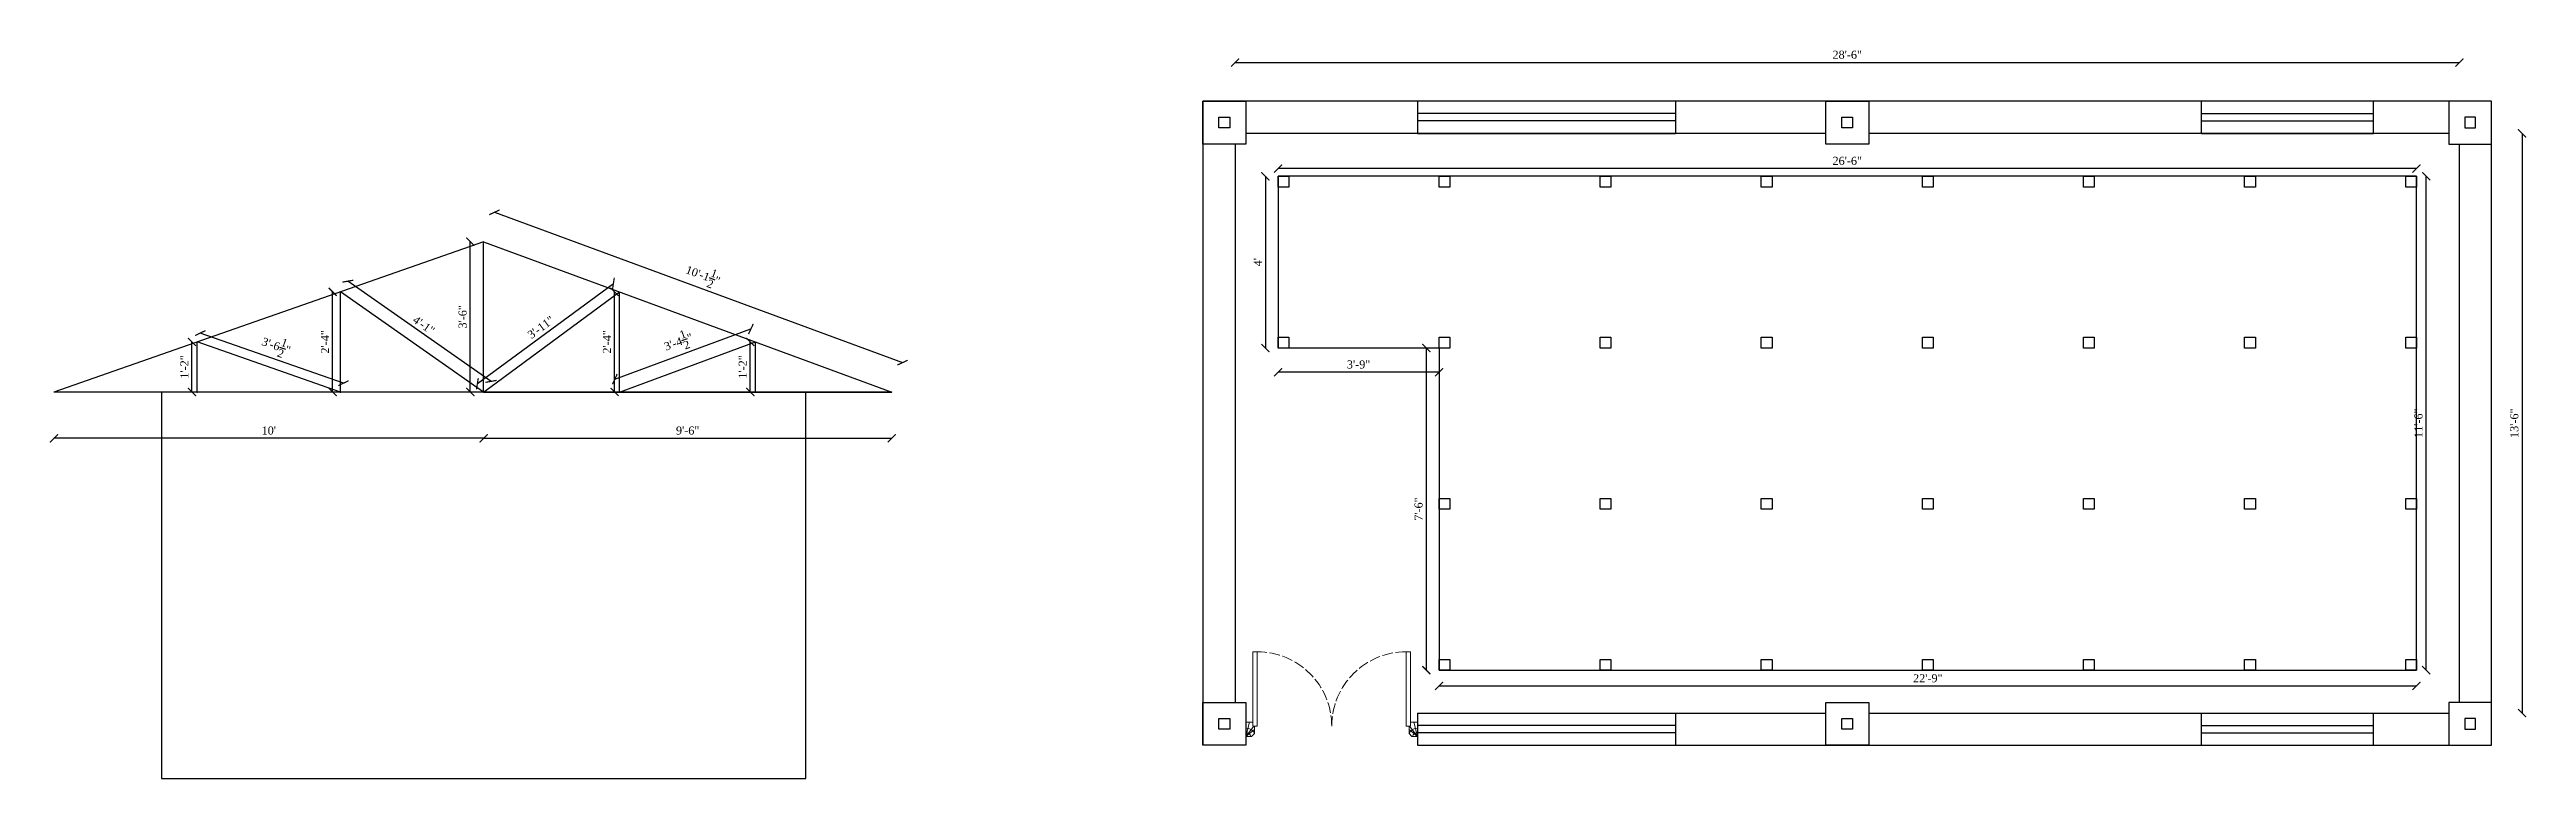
# Model space of a CAD drawing. Header units: inches. Extents: x 62191 to 65120, y -5328 to -3702.
# Drawn here: x 63358 to 64050, y -5229 to -5025 of the extents above; entities that cross this region are included whole.
import ezdxf

# ---------------------------------------------------------------- set-up
doc = ezdxf.new("R2010")
doc.units = ezdxf.units.IN
doc.header["$MEASUREMENT"] = 0
doc.linetypes.add('ACAD_ISO02W100', pattern=[15, 12, -3])
for name, color, linetype, lineweight in [('Door-window', 150, 'Continuous', 9), ('ELEVATION', 6, 'Continuous', 30), ('hatch', 30, 'Continuous', 5)]:
    doc.layers.add(name, color=color, linetype=linetype, lineweight=lineweight)
doc.styles.get("Standard").update_dxf_attribs({"font": 'times.ttf'})
doc.dimstyles.get("Standard").update_dxf_attribs({"dimtxt": 2.25, "dimasz": 2.25, "dimexe": 0.18, "dimexo": 0.0625, "dimgap": 1, "dimtad": 1, "dimdec": 1, "dimzin": 0, "dimdsep": 46, "dimlunit": 4, "dimtxsty": 'Standard', "dimblk": 'ARCHTICK', "dimcen": 0.09, "dimse1": 1, "dimse2": 1, "dimadec": 0, "dimazin": 0, "dimtfac": 1, "dimtdec": 1, "dimtofl": 0, "dimtmove": 0, "dimatfit": 3, "dimldrblk": 'ARCHTICK', "dimfxl": 1, "dimtolj": 1, "dimtzin": 0, "dimarcsym": 0})

msp = doc.modelspace()

# ---------------------------------------------------------------- blocks, each defined once
blk = doc.blocks.new('_ArchTick')
at = {"color": 0, "linetype": 'ByBlock', "const_width": 0.15}
blk.add_lwpolyline([(-0.5, -0.5), (0.5, 0.5)], dxfattribs=at)
blk = doc.blocks.new('*D759')
at = {"layer": 'Defpoints', "color": 0, "transparency": 16777216}
for p in [(63359.12, -5120.71), (63479.12, -5120.71), (63359.12, -5133.64)]:
    blk.add_point(p, dxfattribs=at)
at = {"layer": 'ELEVATION', "color": 0, "lineweight": -2, "transparency": 16777216}
blk.add_line((63479.12, -5133.64), (63359.12, -5133.64), dxfattribs=at)
at = {"layer": 'ELEVATION', "color": 0, "lineweight": -2, "transparency": 16777216, "xscale": 2.25, "yscale": 2.25, "zscale": 2.25, "rotation": 180}
blk.add_blockref('_ArchTick', (63359.12, -5133.64), dxfattribs=at)
at = {"layer": 'ELEVATION', "color": 0, "lineweight": -2, "transparency": 16777216, "xscale": 2.25, "yscale": 2.25, "zscale": 2.25}
blk.add_blockref('_ArchTick', (63479.12, -5133.64), dxfattribs=at)
at = {"layer": 'ELEVATION', "color": 0, "transparency": 16777216, "insert": (63419.12, -5131.49), "char_height": 2.25, "attachment_point": 5}
blk.add_mtext("\\A1;10'", dxfattribs=at)
blk = doc.blocks.new('*D760')
at = {"layer": 'Defpoints', "color": 0, "transparency": 16777216}
for p in [(63479.12, -5120.71), (63593.12, -5120.71), (63593.12, -5133.64)]:
    blk.add_point(p, dxfattribs=at)
at = {"layer": 'ELEVATION', "color": 0, "lineweight": -2, "transparency": 16777216}
blk.add_line((63479.12, -5133.64), (63593.12, -5133.64), dxfattribs=at)
at = {"layer": 'ELEVATION', "color": 0, "lineweight": -2, "transparency": 16777216, "xscale": 2.25, "yscale": 2.25, "zscale": 2.25, "rotation": 180}
blk.add_blockref('_ArchTick', (63479.12, -5133.64), dxfattribs=at)
at = {"layer": 'ELEVATION', "color": 0, "lineweight": -2, "transparency": 16777216, "xscale": 2.25, "yscale": 2.25, "zscale": 2.25}
blk.add_blockref('_ArchTick', (63593.12, -5133.64), dxfattribs=at)
at = {"layer": 'ELEVATION', "color": 0, "transparency": 16777216, "insert": (63536.12, -5131.49), "char_height": 2.25, "attachment_point": 5}
blk.add_mtext('\\A1;9\'-6"', dxfattribs=at)
blk = doc.blocks.new('*D761')
at = {"layer": 'Defpoints', "color": 0, "transparency": 16777216}
for p in [(63441.2, -5089.74), (63439.12, -5092.71), (63479.12, -5120.71)]:
    blk.add_point(p, dxfattribs=at)
at = {"layer": 'ELEVATION', "color": 0, "lineweight": -2, "transparency": 16777216}
blk.add_line((63481.2, -5117.74), (63441.2, -5089.74), dxfattribs=at)
at = {"layer": 'ELEVATION', "color": 0, "lineweight": -2, "transparency": 16777216, "xscale": 2.25, "yscale": 2.25, "zscale": 2.25}
for p, rotation in [((63441.2, -5089.74), 145.0079798014387), ((63481.2, -5117.74), 325.0079798014387)]:
    blk.add_blockref('_ArchTick', p, dxfattribs=dict(at, rotation=rotation))
at = {"layer": 'ELEVATION', "color": 0, "transparency": 16777216, "insert": (63462.42, -5102), "char_height": 2.25, "attachment_point": 5, "rotation": 325.00798}
blk.add_mtext('\\A1;4\'-1"', dxfattribs=at)
blk = doc.blocks.new('*D762')
at = {"layer": 'Defpoints', "color": 0, "transparency": 16777216}
for p in [(63515.39, -5090.36), (63517.12, -5092.71), (63479.12, -5120.71)]:
    blk.add_point(p, dxfattribs=at)
at = {"layer": 'ELEVATION', "color": 0, "lineweight": -2, "transparency": 16777216}
blk.add_line((63477.39, -5118.36), (63515.39, -5090.36), dxfattribs=at)
at = {"layer": 'ELEVATION', "color": 0, "lineweight": -2, "transparency": 16777216, "xscale": 2.25, "yscale": 2.25, "zscale": 2.25}
for p, rotation in [((63515.39, -5090.36), 36.38435181582878), ((63477.39, -5118.36), 216.3843518158288)]:
    blk.add_blockref('_ArchTick', p, dxfattribs=dict(at, rotation=rotation))
at = {"layer": 'ELEVATION', "color": 0, "transparency": 16777216, "insert": (63495.12, -5102.64), "char_height": 2.25, "attachment_point": 5, "rotation": 36.38435}
blk.add_mtext('\\A1;3\'-11"', dxfattribs=at)
blk = doc.blocks.new('*D763')
at = {"layer": 'Defpoints', "color": 0, "transparency": 16777216}
for p in [(63399.98, -5104.24), (63399.12, -5106.71), (63439.12, -5120.71)]:
    blk.add_point(p, dxfattribs=at)
at = {"layer": 'ELEVATION', "color": 0, "lineweight": -2, "transparency": 16777216}
blk.add_line((63439.98, -5118.24), (63399.98, -5104.24), dxfattribs=at)
at = {"layer": 'ELEVATION', "color": 0, "lineweight": -2, "transparency": 16777216, "xscale": 2.25, "yscale": 2.25, "zscale": 2.25}
for p, rotation in [((63399.98, -5104.24), 160.7099537808145), ((63439.98, -5118.24), 340.7099537808145)]:
    blk.add_blockref('_ArchTick', p, dxfattribs=dict(at, rotation=rotation))
at = {"layer": 'ELEVATION', "color": 0, "transparency": 16777216, "insert": (63421.18, -5107.81), "char_height": 2.25, "attachment_point": 5, "rotation": 340.70995}
blk.add_mtext('\\A1;3\'-6{\\H1x;\\S1/2;}"', dxfattribs=at)
blk = doc.blocks.new('*D764')
at = {"layer": 'Defpoints', "color": 0, "transparency": 16777216}
for p in [(63553.79, -5103.1), (63555.12, -5106.71), (63517.12, -5120.71)]:
    blk.add_point(p, dxfattribs=at)
at = {"layer": 'ELEVATION', "color": 0, "lineweight": -2, "transparency": 16777216}
blk.add_line((63515.79, -5117.1), (63553.79, -5103.1), dxfattribs=at)
at = {"layer": 'ELEVATION', "color": 0, "lineweight": -2, "transparency": 16777216, "xscale": 2.25, "yscale": 2.25, "zscale": 2.25}
for p, rotation in [((63553.79, -5103.1), 20.22485943116923), ((63515.79, -5117.1), 200.2248594311693)]:
    blk.add_blockref('_ArchTick', p, dxfattribs=dict(at, rotation=rotation))
at = {"layer": 'ELEVATION', "color": 0, "transparency": 16777216, "insert": (63533.54, -5106.69), "char_height": 2.25, "attachment_point": 5, "rotation": 20.22486}
blk.add_mtext('\\A1;3\'-4{\\H1x;\\S1/2;}"', dxfattribs=at)
blk = doc.blocks.new('*D765')
at = {"layer": 'Defpoints', "color": 0, "transparency": 16777216}
for p in [(63436.96, -5092.71), (63439.12, -5092.71), (63439.12, -5120.71)]:
    blk.add_point(p, dxfattribs=at)
at = {"layer": 'ELEVATION', "color": 0, "lineweight": -2, "transparency": 16777216}
blk.add_line((63436.96, -5120.71), (63436.96, -5092.71), dxfattribs=at)
at = {"layer": 'ELEVATION', "color": 0, "lineweight": -2, "transparency": 16777216, "xscale": 2.25, "yscale": 2.25, "zscale": 2.25}
for p, rotation in [((63436.96, -5092.71), 90), ((63436.96, -5120.71), 270)]:
    blk.add_blockref('_ArchTick', p, dxfattribs=dict(at, rotation=rotation))
at = {"layer": 'ELEVATION', "color": 0, "transparency": 16777216, "insert": (63434.83, -5106.71), "char_height": 2.25, "attachment_point": 5, "rotation": 90}
blk.add_mtext('\\A1;2\'-4"', dxfattribs=at)
blk = doc.blocks.new('*D766')
at = {"layer": 'Defpoints', "color": 0, "transparency": 16777216}
for p in [(63397.67, -5106.71), (63399.12, -5106.71), (63399.12, -5120.71)]:
    blk.add_point(p, dxfattribs=at)
at = {"layer": 'ELEVATION', "color": 0, "lineweight": -2, "transparency": 16777216}
blk.add_line((63397.67, -5120.71), (63397.67, -5106.71), dxfattribs=at)
at = {"layer": 'ELEVATION', "color": 0, "lineweight": -2, "transparency": 16777216, "xscale": 2.25, "yscale": 2.25, "zscale": 2.25}
for p, rotation in [((63397.67, -5106.71), 90), ((63397.67, -5120.71), 270)]:
    blk.add_blockref('_ArchTick', p, dxfattribs=dict(at, rotation=rotation))
at = {"layer": 'ELEVATION', "color": 0, "transparency": 16777216, "insert": (63395.55, -5113.71), "char_height": 2.25, "attachment_point": 5, "rotation": 90}
blk.add_mtext('\\A1;1\'-2"', dxfattribs=at)
blk = doc.blocks.new('*D767')
at = {"layer": 'Defpoints', "color": 0, "transparency": 16777216}
for p in [(63515.7, -5092.71), (63517.12, -5092.71), (63517.12, -5120.71)]:
    blk.add_point(p, dxfattribs=at)
at = {"layer": 'ELEVATION', "color": 0, "lineweight": -2, "transparency": 16777216}
blk.add_line((63515.7, -5120.71), (63515.7, -5092.71), dxfattribs=at)
at = {"layer": 'ELEVATION', "color": 0, "lineweight": -2, "transparency": 16777216, "xscale": 2.25, "yscale": 2.25, "zscale": 2.25}
for p, rotation in [((63515.7, -5092.71), 90), ((63515.7, -5120.71), 270)]:
    blk.add_blockref('_ArchTick', p, dxfattribs=dict(at, rotation=rotation))
at = {"layer": 'ELEVATION', "color": 0, "transparency": 16777216, "insert": (63513.57, -5106.71), "char_height": 2.25, "attachment_point": 5, "rotation": 90}
blk.add_mtext('\\A1;2\'-4"', dxfattribs=at)
blk = doc.blocks.new('*D768')
at = {"layer": 'Defpoints', "color": 0, "transparency": 16777216}
for p in [(63553.63, -5106.71), (63555.12, -5106.71), (63555.12, -5120.71)]:
    blk.add_point(p, dxfattribs=at)
at = {"layer": 'ELEVATION', "color": 0, "lineweight": -2, "transparency": 16777216}
blk.add_line((63553.63, -5120.71), (63553.63, -5106.71), dxfattribs=at)
at = {"layer": 'ELEVATION', "color": 0, "lineweight": -2, "transparency": 16777216, "xscale": 2.25, "yscale": 2.25, "zscale": 2.25}
for p, rotation in [((63553.63, -5106.71), 90), ((63553.63, -5120.71), 270)]:
    blk.add_blockref('_ArchTick', p, dxfattribs=dict(at, rotation=rotation))
at = {"layer": 'ELEVATION', "color": 0, "transparency": 16777216, "insert": (63551.51, -5113.71), "char_height": 2.25, "attachment_point": 5, "rotation": 90}
blk.add_mtext('\\A1;1\'-2"', dxfattribs=at)
blk = doc.blocks.new('*D769')
at = {"layer": 'Defpoints', "color": 0, "transparency": 16777216}
for p in [(63479.12, -5078.71), (63596.14, -5112.5), (63593.12, -5120.71)]:
    blk.add_point(p, dxfattribs=at)
at = {"layer": 'ELEVATION', "color": 0, "lineweight": -2, "transparency": 16777216}
blk.add_line((63482.14, -5070.5), (63596.14, -5112.5), dxfattribs=at)
at = {"layer": 'ELEVATION', "color": 0, "lineweight": -2, "transparency": 16777216, "xscale": 2.25, "yscale": 2.25, "zscale": 2.25}
for p, rotation in [((63482.14, -5070.5), 159.7751405688319), ((63596.14, -5112.5), 339.7751405688319)]:
    blk.add_blockref('_ArchTick', p, dxfattribs=dict(at, rotation=rotation))
at = {"layer": 'ELEVATION', "color": 0, "transparency": 16777216, "insert": (63540.4, -5088.09), "char_height": 2.25, "attachment_point": 5, "rotation": 339.77514}
blk.add_mtext('\\A1;10\'-1{\\H1x;\\S1/2;}"', dxfattribs=at)
blk = doc.blocks.new('*D770')
at = {"layer": 'Defpoints', "color": 0, "transparency": 16777216}
for p in [(63475.41, -5078.71), (63479.12, -5078.71), (63479.12, -5120.71)]:
    blk.add_point(p, dxfattribs=at)
at = {"layer": 'ELEVATION', "color": 0, "lineweight": -2, "transparency": 16777216}
blk.add_line((63475.41, -5120.71), (63475.41, -5078.71), dxfattribs=at)
at = {"layer": 'ELEVATION', "color": 0, "lineweight": -2, "transparency": 16777216, "xscale": 2.25, "yscale": 2.25, "zscale": 2.25}
for p, rotation in [((63475.41, -5078.71), 90), ((63475.41, -5120.71), 270)]:
    blk.add_blockref('_ArchTick', p, dxfattribs=dict(at, rotation=rotation))
at = {"layer": 'ELEVATION', "color": 0, "transparency": 16777216, "insert": (63473.27, -5099.71), "char_height": 2.25, "attachment_point": 5, "rotation": 90}
blk.add_mtext('\\A1;3\'-6"', dxfattribs=at)
blk = doc.blocks.new('A$C6FA92B9D')
at = {"layer": 'Door-window', "linetype": 'Continuous', "ltscale": 0.25}
for p, q in [((20.8, 46), (0, 46)), ((0, 44.8), (0, 46)), ((20.8, 44.8), (0, 44.8)), ((19.64, 48), (19.64, 46)), ((23.64, 48), (19.64, 48)), ((23.64, 48), (19.64, 48)), ((19.64, 46), (20.8, 46)), ((20.8, 46), (20.8, 45.6)), ((20.8, 46), (20.8, 44.8)), ((22.84, 45.6), (20.8, 45.6)), ((23.64, 46.4), (22.84, 45.6)), ((23.64, 48), (23.64, 46.4)), ((20.8, 3.2), (0, 3.2)), ((0, 3.2), (0, 2)), ((20.8, 2), (0, 2)), ((19.64, 2), (20.8, 2)), ((19.64, 0), (19.64, 2)), ((23.64, 0), (19.64, 0)), ((23.64, 0), (19.64, 0)), ((20.8, 2), (20.8, 3.2)), ((20.8, 2), (20.8, 2.4)), ((22.84, 2.4), (20.8, 2.4)), ((23.64, 1.6), (22.84, 2.4)), ((23.64, 0), (23.64, 1.6))]:
    blk.add_line(p, q, dxfattribs=at)
at = {"layer": 'Door-window', "linetype": 'ACAD_ISO02W100', "ltscale": 0.25}
for centre, start, end in [((20.8, 44.8), 180, 270), ((20.8, 3.2), 90, 180)]:
    blk.add_arc(centre, 20.8, start, end, dxfattribs=at)
at = {"layer": 'hatch', "color": 8}
for p, q in [((23.64, 48), (19.64, 46.92)), ((23.64, 48), (20.8, 45.74)), ((23.64, 48), (21.77, 45.6)), ((23.64, 0), (19.64, 1.08)), ((23.64, 0), (20.8, 2.26)), ((23.64, 0), (21.77, 2.4))]:
    blk.add_line(p, q, dxfattribs=at)
for centre, radius, start, end in [((23.7, 47.79), 2.35, 174.91749, 249.01281), ((23.74, 47.77), 1.13, 168.51364, 264.86278), ((23.7, 0.21), 2.35, 110.98719, 185.08251), ((23.74, 0.23), 1.13, 95.13722, 191.48636)]:
    blk.add_arc(centre, radius, start, end, dxfattribs=at)
blk = doc.blocks.new('*D783')
at = {"layer": 'Defpoints', "color": 0, "transparency": 16777216}
for p in [(64031.03, -5028.63), (63689.03, -5051.43), (64031.03, -5051.43)]:
    blk.add_point(p, dxfattribs=at)
at = {"layer": 'ELEVATION', "color": 0, "lineweight": -2, "transparency": 16777216}
blk.add_line((63689.03, -5028.63), (64031.03, -5028.63), dxfattribs=at)
at = {"layer": 'ELEVATION', "color": 0, "lineweight": -2, "transparency": 16777216, "xscale": 2.25, "yscale": 2.25, "zscale": 2.25, "rotation": 180}
blk.add_blockref('_ArchTick', (63689.03, -5028.63), dxfattribs=at)
at = {"layer": 'ELEVATION', "color": 0, "lineweight": -2, "transparency": 16777216, "xscale": 2.25, "yscale": 2.25, "zscale": 2.25}
blk.add_blockref('_ArchTick', (64031.03, -5028.63), dxfattribs=at)
at = {"layer": 'ELEVATION', "color": 0, "transparency": 16777216, "insert": (63860.03, -5026.48), "char_height": 2.25, "attachment_point": 5}
blk.add_mtext('\\A1;28\'-6"', dxfattribs=at)
blk = doc.blocks.new('*D784')
at = {"layer": 'Defpoints', "color": 0, "transparency": 16777216}
for p in [(64028.03, -5048.43), (64028.03, -5210.43), (64048.52, -5210.43)]:
    blk.add_point(p, dxfattribs=at)
at = {"layer": 'ELEVATION', "color": 0, "lineweight": -2, "transparency": 16777216}
blk.add_line((64048.52, -5048.43), (64048.52, -5210.43), dxfattribs=at)
at = {"layer": 'ELEVATION', "color": 0, "lineweight": -2, "transparency": 16777216, "xscale": 2.25, "yscale": 2.25, "zscale": 2.25}
for p, rotation in [((64048.52, -5048.43), 90), ((64048.52, -5210.43), 270)]:
    blk.add_blockref('_ArchTick', p, dxfattribs=dict(at, rotation=rotation))
at = {"layer": 'ELEVATION', "color": 0, "transparency": 16777216, "insert": (64046.37, -5129.43), "char_height": 2.25, "attachment_point": 5, "rotation": 90}
blk.add_mtext('\\A1;13\'-6"', dxfattribs=at)
blk = doc.blocks.new('*D791')
at = {"layer": 'Defpoints', "color": 0, "transparency": 16777216}
for p in [(63701.03, -5058.26), (63701.03, -5060.43), (64019.03, -5060.43)]:
    blk.add_point(p, dxfattribs=at)
at = {"layer": 'ELEVATION', "color": 0, "lineweight": -2, "transparency": 16777216}
blk.add_line((64019.03, -5058.26), (63701.03, -5058.26), dxfattribs=at)
at = {"layer": 'ELEVATION', "color": 0, "lineweight": -2, "transparency": 16777216, "xscale": 2.25, "yscale": 2.25, "zscale": 2.25, "rotation": 180}
blk.add_blockref('_ArchTick', (63701.03, -5058.26), dxfattribs=at)
at = {"layer": 'ELEVATION', "color": 0, "lineweight": -2, "transparency": 16777216, "xscale": 2.25, "yscale": 2.25, "zscale": 2.25}
blk.add_blockref('_ArchTick', (64019.03, -5058.26), dxfattribs=at)
at = {"layer": 'ELEVATION', "color": 0, "transparency": 16777216, "insert": (63860.03, -5056.12), "char_height": 2.25, "attachment_point": 5}
blk.add_mtext('\\A1;26\'-6"', dxfattribs=at)
blk = doc.blocks.new('*D792')
at = {"layer": 'Defpoints', "color": 0, "transparency": 16777216}
for p in [(63746.03, -5198.43), (64019.03, -5198.43), (64019.03, -5202.86)]:
    blk.add_point(p, dxfattribs=at)
at = {"layer": 'ELEVATION', "color": 0, "lineweight": -2, "transparency": 16777216}
blk.add_line((63746.03, -5202.86), (64019.03, -5202.86), dxfattribs=at)
at = {"layer": 'ELEVATION', "color": 0, "lineweight": -2, "transparency": 16777216, "xscale": 2.25, "yscale": 2.25, "zscale": 2.25, "rotation": 180}
blk.add_blockref('_ArchTick', (63746.03, -5202.86), dxfattribs=at)
at = {"layer": 'ELEVATION', "color": 0, "lineweight": -2, "transparency": 16777216, "xscale": 2.25, "yscale": 2.25, "zscale": 2.25}
blk.add_blockref('_ArchTick', (64019.03, -5202.86), dxfattribs=at)
at = {"layer": 'ELEVATION', "color": 0, "transparency": 16777216, "insert": (63882.53, -5200.71), "char_height": 2.25, "attachment_point": 5}
blk.add_mtext('\\A1;22\'-9"', dxfattribs=at)
blk = doc.blocks.new('*D793')
at = {"layer": 'Defpoints', "color": 0, "transparency": 16777216}
for p in [(64019.03, -5060.43), (64021.75, -5060.43), (64019.03, -5198.43)]:
    blk.add_point(p, dxfattribs=at)
at = {"layer": 'ELEVATION', "color": 0, "lineweight": -2, "transparency": 16777216}
blk.add_line((64021.75, -5198.43), (64021.75, -5060.43), dxfattribs=at)
at = {"layer": 'ELEVATION', "color": 0, "lineweight": -2, "transparency": 16777216, "xscale": 2.25, "yscale": 2.25, "zscale": 2.25}
for p, rotation in [((64021.75, -5060.43), 90), ((64021.75, -5198.43), 270)]:
    blk.add_blockref('_ArchTick', p, dxfattribs=dict(at, rotation=rotation))
at = {"layer": 'ELEVATION', "color": 0, "transparency": 16777216, "insert": (64019.61, -5129.43), "char_height": 2.25, "attachment_point": 5, "rotation": 90}
blk.add_mtext('\\A1;11\'-6"', dxfattribs=at)
blk = doc.blocks.new('*D794')
at = {"layer": 'Defpoints', "color": 0, "transparency": 16777216}
for p in [(63746.03, -5108.43), (63742.45, -5198.43), (63746.03, -5198.43)]:
    blk.add_point(p, dxfattribs=at)
at = {"layer": 'ELEVATION', "color": 0, "lineweight": -2, "transparency": 16777216}
blk.add_line((63742.45, -5108.43), (63742.45, -5198.43), dxfattribs=at)
at = {"layer": 'ELEVATION', "color": 0, "lineweight": -2, "transparency": 16777216, "xscale": 2.25, "yscale": 2.25, "zscale": 2.25}
for p, rotation in [((63742.45, -5108.43), 90), ((63742.45, -5198.43), 270)]:
    blk.add_blockref('_ArchTick', p, dxfattribs=dict(at, rotation=rotation))
at = {"layer": 'ELEVATION', "color": 0, "transparency": 16777216, "insert": (63740.3, -5153.43), "char_height": 2.25, "attachment_point": 5, "rotation": 90}
blk.add_mtext('\\A1;7\'-6"', dxfattribs=at)
blk = doc.blocks.new('*D795')
at = {"layer": 'Defpoints', "color": 0, "transparency": 16777216}
for p in [(63701.03, -5108.43), (63746.03, -5108.43), (63701.03, -5115.18)]:
    blk.add_point(p, dxfattribs=at)
at = {"layer": 'ELEVATION', "color": 0, "lineweight": -2, "transparency": 16777216}
blk.add_line((63746.03, -5115.18), (63701.03, -5115.18), dxfattribs=at)
at = {"layer": 'ELEVATION', "color": 0, "lineweight": -2, "transparency": 16777216, "xscale": 2.25, "yscale": 2.25, "zscale": 2.25, "rotation": 180}
blk.add_blockref('_ArchTick', (63701.03, -5115.18), dxfattribs=at)
at = {"layer": 'ELEVATION', "color": 0, "lineweight": -2, "transparency": 16777216, "xscale": 2.25, "yscale": 2.25, "zscale": 2.25}
blk.add_blockref('_ArchTick', (63746.03, -5115.18), dxfattribs=at)
at = {"layer": 'ELEVATION', "color": 0, "transparency": 16777216, "insert": (63723.53, -5113.03), "char_height": 2.25, "attachment_point": 5}
blk.add_mtext('\\A1;3\'-9"', dxfattribs=at)
blk = doc.blocks.new('*D796')
at = {"layer": 'Defpoints', "color": 0, "transparency": 16777216}
for p in [(63701.03, -5060.43), (63697.51, -5108.43), (63701.03, -5108.43)]:
    blk.add_point(p, dxfattribs=at)
at = {"layer": 'ELEVATION', "color": 0, "lineweight": -2, "transparency": 16777216}
blk.add_line((63697.51, -5060.43), (63697.51, -5108.43), dxfattribs=at)
at = {"layer": 'ELEVATION', "color": 0, "lineweight": -2, "transparency": 16777216, "xscale": 2.25, "yscale": 2.25, "zscale": 2.25}
for p, rotation in [((63697.51, -5060.43), 90), ((63697.51, -5108.43), 270)]:
    blk.add_blockref('_ArchTick', p, dxfattribs=dict(at, rotation=rotation))
at = {"layer": 'ELEVATION', "color": 0, "transparency": 16777216, "insert": (63695.39, -5084.43), "char_height": 2.25, "attachment_point": 5, "rotation": 90}
blk.add_mtext("\\A1;4'", dxfattribs=at)

# ---------------------------------------------------------------- dimensions: what is measured, and where the dimension line sits
at = {"layer": 'ELEVATION'}
for base, p1, p2, picture, middle in [((64031.03, -5028.63), (63689.03, -5051.43), (64031.03, -5051.43), '*D783', (63860.03, -5026.48)), ((63701.03, -5058.26), (64019.03, -5060.43), (63701.03, -5060.43), '*D791', (63860.03, -5056.12)), ((63701.03, -5115.18), (63746.03, -5108.43), (63701.03, -5108.43), '*D795', (63723.53, -5113.03)), ((63359.12, -5133.64), (63479.12, -5120.71), (63359.12, -5120.71), '*D759', (63419.12, -5131.49)), ((63593.12, -5133.64), (63479.12, -5120.71), (63593.12, -5120.71), '*D760', (63536.12, -5131.49)), ((64019.03, -5202.86), (63746.03, -5198.43), (64019.03, -5198.43), '*D792', (63882.53, -5200.71))]:
    dim = msp.add_linear_dim(base=base, p1=p1, p2=p2, dimstyle='Standard', dxfattribs=at)
    dim.commit()
    dim.dimension.update_dxf_attribs({"geometry": picture, "text_midpoint": middle})
for base, p1, p2, picture, middle in [((64048.52, -5210.43), (64028.03, -5048.43), (64028.03, -5210.43), '*D784', (64046.37, -5129.43)), ((63697.51, -5108.43), (63701.03, -5060.43), (63701.03, -5108.43), '*D796', (63695.39, -5084.43)), ((64021.75, -5060.43), (64019.03, -5198.43), (64019.03, -5060.43), '*D793', (64019.61, -5129.43)), ((63475.41, -5078.71), (63479.12, -5120.71), (63479.12, -5078.71), '*D770', (63473.27, -5099.71)), ((63436.96, -5092.71), (63439.12, -5120.71), (63439.12, -5092.71), '*D765', (63434.83, -5106.71)), ((63515.7, -5092.71), (63517.12, -5120.71), (63517.12, -5092.71), '*D767', (63513.57, -5106.71)), ((63397.67, -5106.71), (63399.12, -5120.71), (63399.12, -5106.71), '*D766', (63395.55, -5113.71)), ((63553.63, -5106.71), (63555.12, -5120.71), (63555.12, -5106.71), '*D768', (63551.51, -5113.71)), ((63742.45, -5198.43), (63746.03, -5108.43), (63746.03, -5198.43), '*D794', (63740.3, -5153.43))]:
    dim = msp.add_linear_dim(base=base, p1=p1, p2=p2, angle=90, dimstyle='Standard', dxfattribs=at)
    dim.commit()
    dim.dimension.update_dxf_attribs({"geometry": picture, "text_midpoint": middle})
for p1, p2, distance, picture, middle in [((63479.12, -5078.71), (63593.12, -5120.71), 8.74, '*D769', (63540.4, -5088.09)), ((63479.12, -5120.71), (63439.12, -5092.71), -3.63, '*D761', (63462.42, -5102)), ((63479.12, -5120.71), (63517.12, -5092.71), 2.91, '*D762', (63495.12, -5102.64)), ((63439.12, -5120.71), (63399.12, -5106.71), -2.61, '*D763', (63421.18, -5107.81)), ((63517.12, -5120.71), (63555.12, -5106.71), 3.84, '*D764', (63533.54, -5106.69))]:
    dim = msp.add_aligned_dim(p1=p1, p2=p2, distance=distance, dimstyle='Standard', dxfattribs=at)
    dim.commit()
    dim.dimension.update_dxf_attribs({"geometry": picture, "text_midpoint": middle})

# ---------------------------------------------------------------- linework, layer by layer
at = {"layer": 'ELEVATION'}
for p, q in [((63680.03, -5039.43), (63680.03, -5219.43)), ((64028.03, -5039.43), (63680.03, -5039.43)), ((63740.03, -5039.43), (63740.03, -5048.43)), ((63812.03, -5042.93), (63740.03, -5042.93)), ((63812.03, -5039.43), (63812.03, -5048.43)), ((63959.03, -5048.43), (63959.03, -5039.43)), ((63959.03, -5042.93), (64007.03, -5042.93)), ((64007.03, -5048.43), (64007.03, -5039.43)), ((64040.03, -5219.43), (64040.03, -5039.43)), ((63854.03, -5048.43), (63692.03, -5048.43)), ((63812.03, -5044.93), (63740.03, -5044.93)), ((63740.03, -5048.43), (63812.03, -5048.43)), ((64028.03, -5048.43), (63866.03, -5048.43)), ((63959.03, -5044.93), (64007.03, -5044.93)), ((63959.03, -5048.43), (64007.03, -5048.43)), ((63689.03, -5051.43), (63689.03, -5207.43)), ((64031.03, -5207.43), (64031.03, -5051.43)), ((64019.03, -5060.43), (63701.03, -5060.43)), ((63701.03, -5060.43), (63701.03, -5108.43)), ((64019.03, -5198.43), (64019.03, -5060.43)), ((63479.12, -5078.71), (63359.12, -5120.71)), ((63479.12, -5120.71), (63479.12, -5078.71)), ((63479.12, -5078.71), (63593.12, -5120.71)), ((63439.12, -5120.71), (63439.12, -5092.71)), ((63479.12, -5120.71), (63439.12, -5092.71)), ((63479.12, -5120.71), (63517.12, -5092.71)), ((63517.12, -5120.71), (63517.12, -5092.71)), ((63399.12, -5120.71), (63399.12, -5106.71)), ((63439.12, -5120.71), (63399.12, -5106.71)), ((63517.12, -5120.71), (63555.12, -5106.71)), ((63555.12, -5120.71), (63555.12, -5106.71)), ((63746.03, -5108.43), (63701.03, -5108.43)), ((63746.03, -5108.43), (63746.03, -5198.43)), ((63593.12, -5120.71), (63359.12, -5120.71)), ((63389.12, -5120.71), (63389.12, -5228.71)), ((63479.12, -5120.71), (63593.12, -5120.71)), ((63569.12, -5228.71), (63569.12, -5120.71)), ((63746.03, -5198.43), (64019.03, -5198.43)), ((63740.03, -5210.43), (63740.03, -5219.43)), ((63740.03, -5210.43), (63854.03, -5210.43)), ((63812.03, -5213.93), (63740.03, -5213.93)), ((63812.03, -5215.93), (63740.03, -5215.93)), ((63812.03, -5210.43), (63812.03, -5219.43)), ((63866.03, -5210.43), (64028.03, -5210.43)), ((63959.03, -5219.43), (63959.03, -5210.43)), ((63959.03, -5213.93), (64007.03, -5213.93)), ((63959.03, -5215.93), (64007.03, -5215.93)), ((64007.03, -5219.43), (64007.03, -5210.43)), ((63740.03, -5219.43), (63812.03, -5219.43)), ((63809.03, -5219.43), (64028.03, -5219.43)), ((63959.03, -5219.43), (64007.03, -5219.43)), ((63389.12, -5228.71), (63569.12, -5228.71))]:
    msp.add_line(p, q, dxfattribs=at)
for points in [[(63680.03, -5039.43), (63692.03, -5039.43), (63692.03, -5051.43), (63680.03, -5051.43)], [(63854.03, -5039.43), (63866.03, -5039.43), (63866.03, -5051.43), (63854.03, -5051.43)], [(64040.03, -5039.43), (64028.03, -5039.43), (64028.03, -5051.43), (64040.03, -5051.43)], [(63684.53, -5043.93), (63687.53, -5043.93), (63687.53, -5046.93), (63684.53, -5046.93)], [(63858.53, -5043.93), (63861.53, -5043.93), (63861.53, -5046.93), (63858.53, -5046.93)], [(64035.53, -5043.93), (64032.53, -5043.93), (64032.53, -5046.93), (64035.53, -5046.93)], [(63701.03, -5060.43), (63704.03, -5060.43), (63704.03, -5063.43), (63701.03, -5063.43)], [(63746.03, -5060.43), (63749.03, -5060.43), (63749.03, -5063.43), (63746.03, -5063.43)], [(63791.03, -5060.43), (63794.03, -5060.43), (63794.03, -5063.43), (63791.03, -5063.43)], [(63836.03, -5060.43), (63839.03, -5060.43), (63839.03, -5063.43), (63836.03, -5063.43)], [(63881.03, -5060.43), (63884.03, -5060.43), (63884.03, -5063.43), (63881.03, -5063.43)], [(63926.03, -5060.43), (63929.03, -5060.43), (63929.03, -5063.43), (63926.03, -5063.43)], [(63971.03, -5060.43), (63974.03, -5060.43), (63974.03, -5063.43), (63971.03, -5063.43)], [(64016.03, -5060.43), (64019.03, -5060.43), (64019.03, -5063.43), (64016.03, -5063.43)], [(63701.03, -5105.43), (63704.03, -5105.43), (63704.03, -5108.43), (63701.03, -5108.43)], [(63746.03, -5105.43), (63749.03, -5105.43), (63749.03, -5108.43), (63746.03, -5108.43)], [(63791.03, -5105.43), (63794.03, -5105.43), (63794.03, -5108.43), (63791.03, -5108.43)], [(63836.03, -5105.43), (63839.03, -5105.43), (63839.03, -5108.43), (63836.03, -5108.43)], [(63881.03, -5105.43), (63884.03, -5105.43), (63884.03, -5108.43), (63881.03, -5108.43)], [(63926.03, -5105.43), (63929.03, -5105.43), (63929.03, -5108.43), (63926.03, -5108.43)], [(63971.03, -5105.43), (63974.03, -5105.43), (63974.03, -5108.43), (63971.03, -5108.43)], [(64016.03, -5105.43), (64019.03, -5105.43), (64019.03, -5108.43), (64016.03, -5108.43)], [(63746.03, -5150.43), (63749.03, -5150.43), (63749.03, -5153.43), (63746.03, -5153.43)], [(63791.03, -5150.43), (63794.03, -5150.43), (63794.03, -5153.43), (63791.03, -5153.43)], [(63836.03, -5150.43), (63839.03, -5150.43), (63839.03, -5153.43), (63836.03, -5153.43)], [(63881.03, -5150.43), (63884.03, -5150.43), (63884.03, -5153.43), (63881.03, -5153.43)], [(63926.03, -5150.43), (63929.03, -5150.43), (63929.03, -5153.43), (63926.03, -5153.43)], [(63971.03, -5150.43), (63974.03, -5150.43), (63974.03, -5153.43), (63971.03, -5153.43)], [(64016.03, -5150.43), (64019.03, -5150.43), (64019.03, -5153.43), (64016.03, -5153.43)], [(63746.03, -5195.43), (63749.03, -5195.43), (63749.03, -5198.43), (63746.03, -5198.43)], [(63791.03, -5195.43), (63794.03, -5195.43), (63794.03, -5198.43), (63791.03, -5198.43)], [(63836.03, -5195.43), (63839.03, -5195.43), (63839.03, -5198.43), (63836.03, -5198.43)], [(63881.03, -5195.43), (63884.03, -5195.43), (63884.03, -5198.43), (63881.03, -5198.43)], [(63926.03, -5195.43), (63929.03, -5195.43), (63929.03, -5198.43), (63926.03, -5198.43)], [(63971.03, -5195.43), (63974.03, -5195.43), (63974.03, -5198.43), (63971.03, -5198.43)], [(64016.03, -5195.43), (64019.03, -5195.43), (64019.03, -5198.43), (64016.03, -5198.43)], [(63680.03, -5207.43), (63692.03, -5207.43), (63692.03, -5219.43), (63680.03, -5219.43)], [(63854.03, -5207.43), (63866.03, -5207.43), (63866.03, -5219.43), (63854.03, -5219.43)], [(64040.03, -5207.43), (64028.03, -5207.43), (64028.03, -5219.43), (64040.03, -5219.43)], [(63684.53, -5211.93), (63687.53, -5211.93), (63687.53, -5214.93), (63684.53, -5214.93)], [(63858.53, -5211.93), (63861.53, -5211.93), (63861.53, -5214.93), (63858.53, -5214.93)], [(64035.53, -5211.93), (64032.53, -5211.93), (64032.53, -5214.93), (64035.53, -5214.93)]]:
    msp.add_lwpolyline(points, close=True, dxfattribs=at)
for p in [(63399.12, -5120.71), (63439.12, -5120.71), (63517.12, -5120.71), (63555.12, -5120.71)]:
    msp.add_point(p, dxfattribs=at)

# ---------------------------------------------------------------- block references
at = {"layer": 'ELEVATION', "rotation": 270}
msp.add_blockref('A$C6FA92B9D', (63692.03, -5193.29), dxfattribs=at)

msp.set_redraw_order([(e.dxf.handle, doc.entitydb.next_handle()) for e in msp.query("TEXT MTEXT ATTDEF DIMENSION ARC_DIMENSION")])  # texts and dimensions are drawn at this point

doc.saveas('drawing.dxf')
